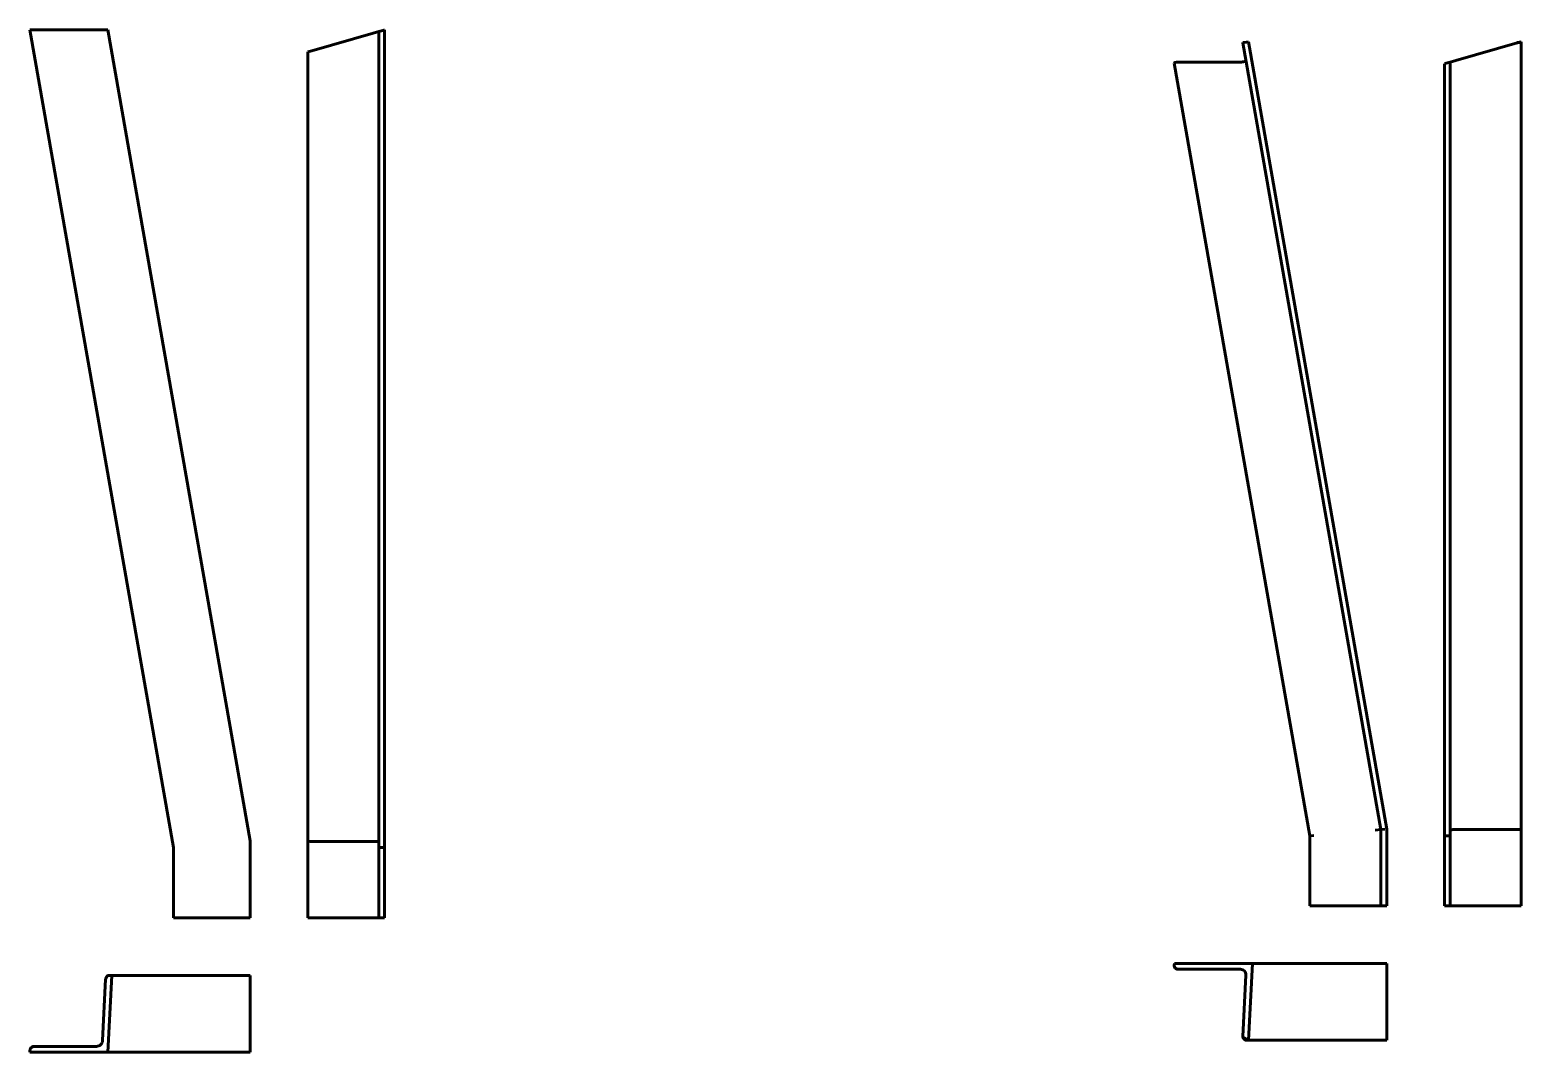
# Model space of a CAD drawing. Header units: millimetres. Extents: x 0 to 4434, y -229 to 1640.
# Drawn here: x 4045.3 to 4433.6, y 33.1 to 299.2 of the extents above; entities that cross this region are included whole.
import ezdxf

# ---------------------------------------------------------------- set-up
doc = ezdxf.new("R2010")
doc.units = ezdxf.units.MM
doc.linetypes.add('K5LT_BASIC', pattern=[0])
doc.layers.add('Системный слой (1)', color=7, linetype='Continuous', true_color=0x909090)

msp = doc.modelspace()

# ---------------------------------------------------------------- linework, layer by layer
at = {"layer": 'Системный слой (1)', "color": 5, "linetype": 'K5LT_BASIC', "lineweight": 60, "true_color": 0x0000ff}
for p, q in [((4082.70746, 86.3095), (4045.31878, 299.21729)), ((4045.31878, 299.21729), (4065.62482, 299.21729)), ((4102.70746, 88.05227), (4065.62482, 299.21729)), ((4136.20746, 298.78717), (4137.20746, 299.07392)), ((4137.20746, 299.07392), (4137.70746, 299.21729)), ((4137.70746, 86.3095), (4137.70746, 299.21729)), ((4118.70746, 293.76913), (4134.70746, 298.35706)), ((4134.70746, 298.35706), (4136.20746, 298.78717)), ((4136.20746, 86.39664), (4136.20746, 298.78717)), ((4361.15242, 295.87617), (4362.1326, 296.0483)), ((4397.12506, 91.00407), (4361.15247, 295.84803)), ((4362.1326, 296.0483), (4362.62506, 296.13478)), ((4398.62506, 91.13478), (4362.62506, 296.13478)), ((4416.62506, 291.26011), (4432.62506, 295.84803)), ((4432.62506, 295.84803), (4432.72318, 295.87617)), ((4433.62506, 296.13478), (4432.72318, 295.87617)), ((4433.62506, 296.0483), (4433.62506, 296.13478)), ((4433.62506, 91.09121), (4433.62506, 296.0483)), ((4117.70746, 293.48238), (4118.70746, 293.76913)), ((4117.70746, 88.0087), (4117.70746, 293.48238)), ((4415.12506, 290.82999), (4416.62506, 291.26011)), ((4378.62506, 89.39202), (4343.30095, 290.54324)), ((4344.26589, 290.82999), (4360.51073, 290.82999)), ((4413.62506, 290.39987), (4414.12506, 290.54324)), ((4413.62506, 89.39202), (4413.62506, 290.39987)), ((4414.12506, 290.54324), (4415.12506, 290.82999)), ((4415.12506, 89.47915), (4415.12506, 290.82999)), ((4379.62506, 89.47915), (4378.62506, 89.39202)), ((4378.62506, 89.39202), (4378.62506, 71.13478)), ((4397.12506, 91.00407), (4395.62506, 90.87336)), ((4398.12506, 91.09121), (4397.12506, 91.00407)), ((4397.12506, 91.00407), (4397.12506, 71.13478)), ((4398.62506, 91.13478), (4398.62506, 71.13478)), ((4413.62506, 89.39202), (4413.62506, 71.13478)), ((4414.12506, 89.39202), (4413.62506, 89.39202)), ((4415.12506, 89.47915), (4415.12506, 71.13478)), ((4432.62506, 91.00407), (4416.62506, 91.00407)), ((4433.62506, 91.09121), (4433.62506, 71.13478)), ((4082.70746, 86.3095), (4082.70746, 68.05227)), ((4102.70746, 88.05227), (4102.70746, 68.05227)), ((4117.70746, 88.0087), (4117.70746, 68.05227)), ((4134.70746, 87.92156), (4118.70746, 87.92156)), ((4136.20746, 86.39664), (4136.20746, 68.05227)), ((4137.70746, 86.3095), (4137.20746, 86.3095)), ((4137.70746, 86.3095), (4137.70746, 68.05227)), ((4379.62506, 71.13478), (4378.62506, 71.13478)), ((4395.62506, 71.13478), (4379.62506, 71.13478)), ((4397.12506, 71.13478), (4395.62506, 71.13478)), ((4398.12506, 71.13478), (4397.12506, 71.13478)), ((4398.62506, 71.13478), (4398.12506, 71.13478)), ((4414.12506, 71.13478), (4413.62506, 71.13478)), ((4415.12506, 71.13478), (4414.12506, 71.13478)), ((4416.62506, 71.13478), (4415.12506, 71.13478)), ((4432.62506, 71.13478), (4416.62506, 71.13478)), ((4433.62506, 71.13478), (4432.62506, 71.13478)), ((4102.70746, 68.05227), (4082.70746, 68.05227)), ((4118.70746, 68.05227), (4117.70746, 68.05227)), ((4134.70746, 68.05227), (4118.70746, 68.05227)), ((4136.20746, 68.05227), (4134.70746, 68.05227)), ((4137.20746, 68.05227), (4136.20746, 68.05227)), ((4137.70746, 68.05227), (4137.20746, 68.05227)), ((4343.32612, 56.13478), (4343.30095, 55.63478)), ((4363.63217, 56.13478), (4343.32612, 56.13478)), ((4344.26589, 54.63478), (4360.51073, 54.63478)), ((4362.62506, 36.13478), (4363.63217, 56.13478)), ((4398.62506, 56.13478), (4363.63217, 56.13478)), ((4398.62506, 56.13478), (4398.62506, 36.13478)), ((4065.05862, 52.05227), (4064.25294, 36.05227)), ((4065.62482, 33.05227), (4066.63193, 53.05227)), ((4066.63193, 53.05227), (4066.12428, 53.05227)), ((4102.70746, 53.05227), (4066.63193, 53.05227)), ((4102.70746, 53.05227), (4102.70746, 33.05227)), ((4361.95815, 53.13478), (4361.15247, 37.13478)), ((4362.62506, 36.13478), (4361.15242, 37.03666)), ((4362.1326, 36.13478), (4362.62506, 36.13478)), ((4398.62506, 36.13478), (4362.62506, 36.13478)), ((4045.34395, 33.55227), (4045.31878, 33.05227)), ((4045.31878, 33.05227), (4065.62482, 33.05227)), ((4062.65445, 34.55227), (4046.40961, 34.55227)), ((4102.70746, 33.05227), (4065.62482, 33.05227))]:
    msp.add_line(p, q, dxfattribs=at)
for centre, major_axis, ratio, start_param, end_param in [((4362.16777, 295.84803), (-1.01654, 0.01543), 0.281670917, 6.238737823, 6.337016001), ((4432.62506, 296.0483), (1, 0), 0.172963022, 4.810667158, 6.283185307), ((4360.4352, 291.26011), (-1.52481, 0.02314), 0.281670917, 1.62462702, 3.195423347), ((4344.31625, 290.54324), (-1.01654, 0.01543), 0.281670917, 4.766219674, 6.337016001), ((4414.12506, 89.47915), (1, 0), 0.08713817, 4.71238898, 6.283185307), ((4416.62506, 90.87336), (1.5, 0), 0.08713817, 1.570796327, 3.141592654), ((4432.62506, 91.09121), (1, 0), 0.08713817, 4.71238898, 6.283185307), ((4118.70746, 88.0087), (1, 0), 0.08713817, 3.141592654, 4.71238898), ((4134.70746, 87.79085), (1.5, 0), 0.08713817, 0, 1.570796327), ((4137.20746, 86.39664), (1, 0), 0.08713817, 3.141592654, 4.71238898), ((4344.31625, 55.63478), (-0.83852, -0.60549), 0.949115298, 5.632805981, 7.203602308), ((4360.4352, 53.13478), (-1.25778, -0.90823), 0.949115298, 2.491213327, 4.062009654), ((4066.07392, 52.05227), (-0.83852, -0.60549), 0.949115298, 4.062009654, 5.632805981), ((4062.72998, 36.05227), (-1.25778, -0.90823), 0.949115298, 0.920417, 2.491213327), ((4362.16777, 37.13478), (-0.83852, -0.60549), 0.949115298, 5.632805981, 5.731084158), ((4362.1326, 37.13478), (0, -1), 0.984928319, 4.810667158, 6.283185307), ((4046.35926, 33.55227), (-0.83852, -0.60549), 0.949115298, 4.062009654, 5.632805981)]:
    msp.add_ellipse(centre, major_axis=major_axis, ratio=ratio, start_param=start_param, end_param=end_param, dxfattribs=at)

doc.saveas('drawing.dxf')
